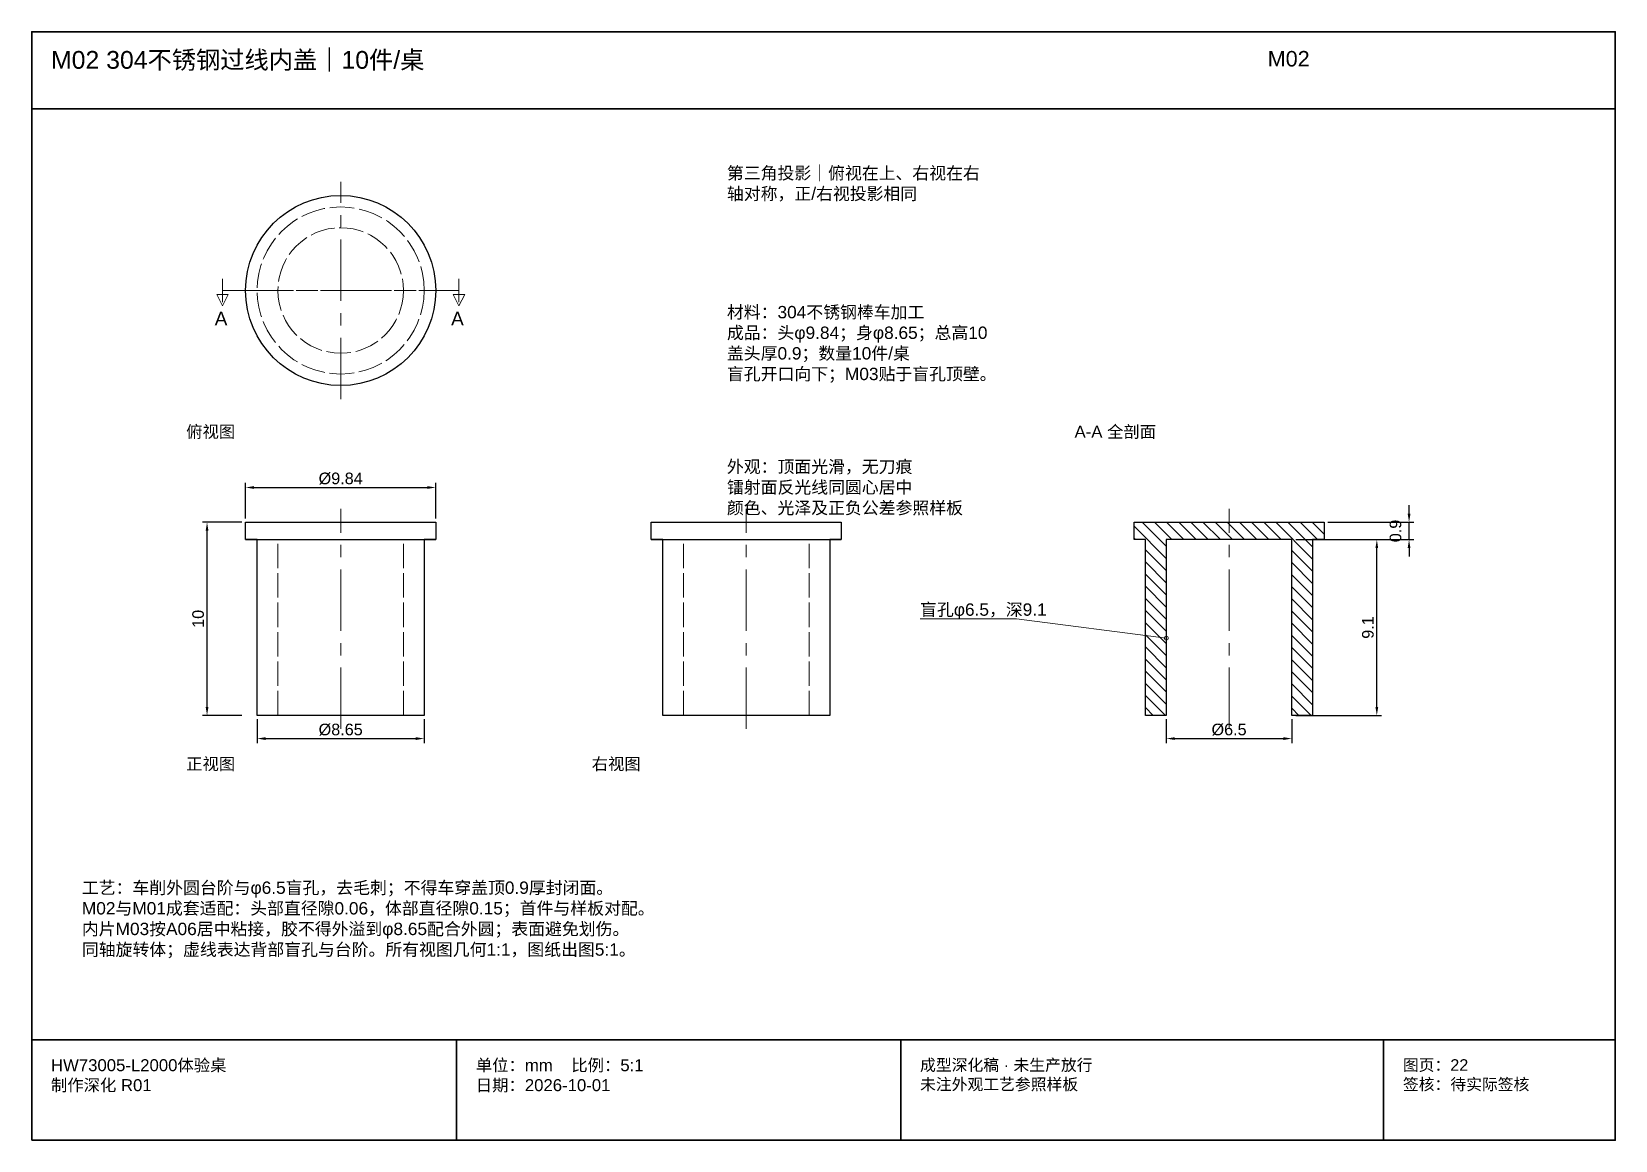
# Model space of a CAD drawing. Header units: millimetres. Extents: x 50 to 288830, y 0 to 4150.
# Drawn here: x 252001 to 252083, y 1 to 58.4 of the extents above; entities that cross this region are included whole.
import ezdxf

# ---------------------------------------------------------------- set-up
doc = ezdxf.new("R2010")
doc.units = ezdxf.units.MM
doc.linetypes.add('CENTER', pattern=[5.08, 3.175, -0.635, 0.635, -0.635])
doc.linetypes.add('DASHED', pattern=[1.524, 1.27, -0.254])
for name, color, linetype, lineweight in [('CENTER', 8, 'CENTER', 13), ('DIM', 7, 'Continuous', 13), ('FRAME', 7, 'Continuous', 35), ('HATCH', 8, 'Continuous', 9), ('HIDDEN', 8, 'DASHED', 13), ('NOTE', 7, 'Continuous', 18), ('OUTLINE', 7, 'Continuous', 25)]:
    doc.layers.add(name, color=color, linetype=linetype, lineweight=lineweight)
doc.styles.add('CN', font='Arial Unicode.ttf')
doc.dimstyles.new('D0_2', dxfattribs={"dimtxt": 0.6, "dimasz": 0.44, "dimexe": 0.24, "dimexo": 0.2, "dimgap": 0.16, "dimtad": 1, "dimdsep": 46, "dimtxsty": 'CN', "dimcen": 2.5, "dimclrd": 7, "dimclre": 7, "dimclrt": 7, "dimazin": 3, "dimtfac": 1, "dimtmove": 0, "dimatfit": 3})

msp = doc.modelspace()

# ---------------------------------------------------------------- texts
at = {"layer": 'NOTE', "attachment_point": 1, "style": 'CN'}
for s, insert, char_height, width in [('M02 304不锈钢过线内盖｜10件/桌', (252002, 57.4), 0.92, 62), ('M02', (252065, 57.4), 0.8, 18), ('第三角投影｜俯视在上、右视在右\\P轴对称，正/右视投影相同', (252037, 51.4), 0.64, 44), ('材料：304不锈钢棒车加工\\P成品：头φ9.84；身φ8.65；总高10\\P盖头厚0.9；数量10件/桌\\P盲孔开口向下；M03贴于盲孔顶壁。', (252037, 44.2), 0.64, 44.8), ('A', (252010.48, 43.9), 0.7, 1.4), ('A', (252022.72, 43.9), 0.7, 1.4), ('俯视图', (252009, 38), 0.62, 16), ('A-A 全剖面', (252055, 38), 0.62, 16), ('外观：顶面光滑，无刀痕\\P镭射面反光线同圆心居中\\P颜色、光泽及正负公差参照样板', (252037, 36.2), 0.64, 44.8), ('盲孔φ6.5，深9.1', (252047, 28.8), 0.64, 18), ('正视图', (252009, 20.8), 0.62, 16), ('右视图', (252030, 20.8), 0.62, 16), ('工艺：车削外圆台阶与φ6.5盲孔，去毛刺；不得车穿盖顶0.9厚封闭面。\\PM02与M01成套适配：头部直径隙0.06，体部直径隙0.15；首件与样板对配。\\P内片M03按A06居中粘接，胶不得外溢到φ8.65配合外圆；表面避免划伤。\\P同轴旋转体；虚线表达背部盲孔与台阶。所有视图几何1:1，图纸出图5:1。', (252003.6, 14.4), 0.64, 76.4), ('HW73005-L2000体验桌\\P制作深化 R01', (252002, 5.2), 0.62, 20), ('单位：mm    比例：5:1\\P日期：2026-10-01', (252024, 5.2), 0.62, 21), ('成型深化稿 · 未生产放行\\P未注外观工艺参照样板', (252047, 5.2), 0.6, 23), ('图页：22\\P签核：待实际签核', (252072, 5.2), 0.6, 11)]:
    msp.add_mtext(s, dxfattribs=dict(at, insert=insert, char_height=char_height, width=width))

# ---------------------------------------------------------------- dimensions: what is measured, and where the dimension line sits
at = {"layer": 'DIM'}
for base, p1, p2 in [((252012.08, 34.8), (252012.08, 33), (252021.92, 33)), ((252012.675, 21.8), (252012.675, 23), (252021.325, 23)), ((252059.75, 21.8), (252059.75, 23), (252066.25, 23))]:
    msp.add_linear_dim(base=base, p1=p1, p2=p2, text='%%c<>', dimstyle='D0_2', dxfattribs=at).render()
for base, p1, p2 in [((252072.32, 32.1), (252067.92, 32.1), (252067.92, 33)), ((252010.08, 23), (252012.08, 23), (252012.08, 33)), ((252070.65, 23), (252066.25, 23), (252066.25, 32.1))]:
    msp.add_linear_dim(base=base, p1=p1, p2=p2, angle=90, dimstyle='D0_2', dxfattribs=at).render()

# ---------------------------------------------------------------- hatches: boundary and pattern name
at = {"layer": 'HATCH'}
h = msp.add_hatch(dxfattribs=at)
h.set_pattern_fill('ANSI31', scale=0.14, angle=90)
h.paths.add_polyline_path([(252058.08, 33), (252067.92, 33), (252067.92, 32.1), (252067.325, 32.1), (252067.325, 23), (252066.25, 23), (252066.25, 32.1), (252059.75, 32.1), (252059.75, 23), (252058.675, 23), (252058.675, 32.1), (252058.08, 32.1)])

# ---------------------------------------------------------------- linework, layer by layer
at = {"layer": 'CENTER'}
for p, q in [((252017, 39.38), (252017, 50.62)), ((252010.88, 45), (252023.12, 45)), ((252011.38, 45), (252022.62, 45)), ((252017, 22.3), (252017, 33.7)), ((252038, 22.3), (252038, 33.7)), ((252063, 22.3), (252063, 33.7))]:
    msp.add_line(p, q, dxfattribs=at)
at = {"layer": 'DIM'}
for p, q in [((252010.88, 44.4), (252010.88, 45.6)), ((252023.12, 44.4), (252023.12, 45.6))]:
    msp.add_line(p, q, dxfattribs=at)
for points in [[(252010.88, 44.2), (252010.58, 44.8), (252011.18, 44.8)], [(252023.12, 44.2), (252022.82, 44.8), (252023.42, 44.8)]]:
    msp.add_lwpolyline(points, close=True, dxfattribs=at)
msp.add_lwpolyline([(252059.75, 27), (252052, 28), (252047, 28)], dxfattribs=at)
msp.add_circle((252059.75, 27), 0.1, dxfattribs=at)
at = {"layer": 'FRAME'}
for p, q in [((252001, 54.4), (252083, 54.4)), ((252001, 6.2), (252083, 6.2)), ((252023, 1), (252023, 6.2)), ((252046, 1), (252046, 6.2)), ((252071, 1), (252071, 6.2))]:
    msp.add_line(p, q, dxfattribs=at)
msp.add_lwpolyline([(252001, 1), (252083, 1), (252083, 58.4), (252001, 58.4)], close=True, dxfattribs=at)
at = {"layer": 'HIDDEN'}
for p, q in [((252013.75, 23), (252013.75, 32.1)), ((252013.75, 32.1), (252020.25, 32.1)), ((252020.25, 23), (252020.25, 32.1)), ((252034.75, 23), (252034.75, 32.1)), ((252034.75, 32.1), (252041.25, 32.1)), ((252041.25, 23), (252041.25, 32.1))]:
    msp.add_line(p, q, dxfattribs=at)
for radius in [4.325, 3.25]:
    msp.add_circle((252017, 45), radius, dxfattribs=at)
at = {"layer": 'OUTLINE'}
for p, q in [((252012.08, 32.1), (252021.92, 32.1)), ((252033.08, 32.1), (252042.92, 32.1))]:
    msp.add_line(p, q, dxfattribs=at)
for points in [[(252012.08, 33), (252021.92, 33), (252021.92, 32.1), (252021.325, 32.1), (252021.325, 23), (252012.675, 23), (252012.675, 32.1), (252012.08, 32.1)], [(252033.08, 33), (252042.92, 33), (252042.92, 32.1), (252042.325, 32.1), (252042.325, 23), (252033.675, 23), (252033.675, 32.1), (252033.08, 32.1)], [(252058.08, 33), (252067.92, 33), (252067.92, 32.1), (252067.325, 32.1), (252067.325, 23), (252066.25, 23), (252066.25, 32.1), (252059.75, 32.1), (252059.75, 23), (252058.675, 23), (252058.675, 32.1), (252058.08, 32.1)]]:
    msp.add_lwpolyline(points, close=True, dxfattribs=at)
msp.add_circle((252017, 45), 4.92, dxfattribs=at)

msp.set_redraw_order([(e.dxf.handle, doc.entitydb.next_handle()) for e in msp.query("TEXT MTEXT ATTDEF DIMENSION ARC_DIMENSION")])  # texts and dimensions are drawn at this point

doc.saveas('drawing.dxf')
